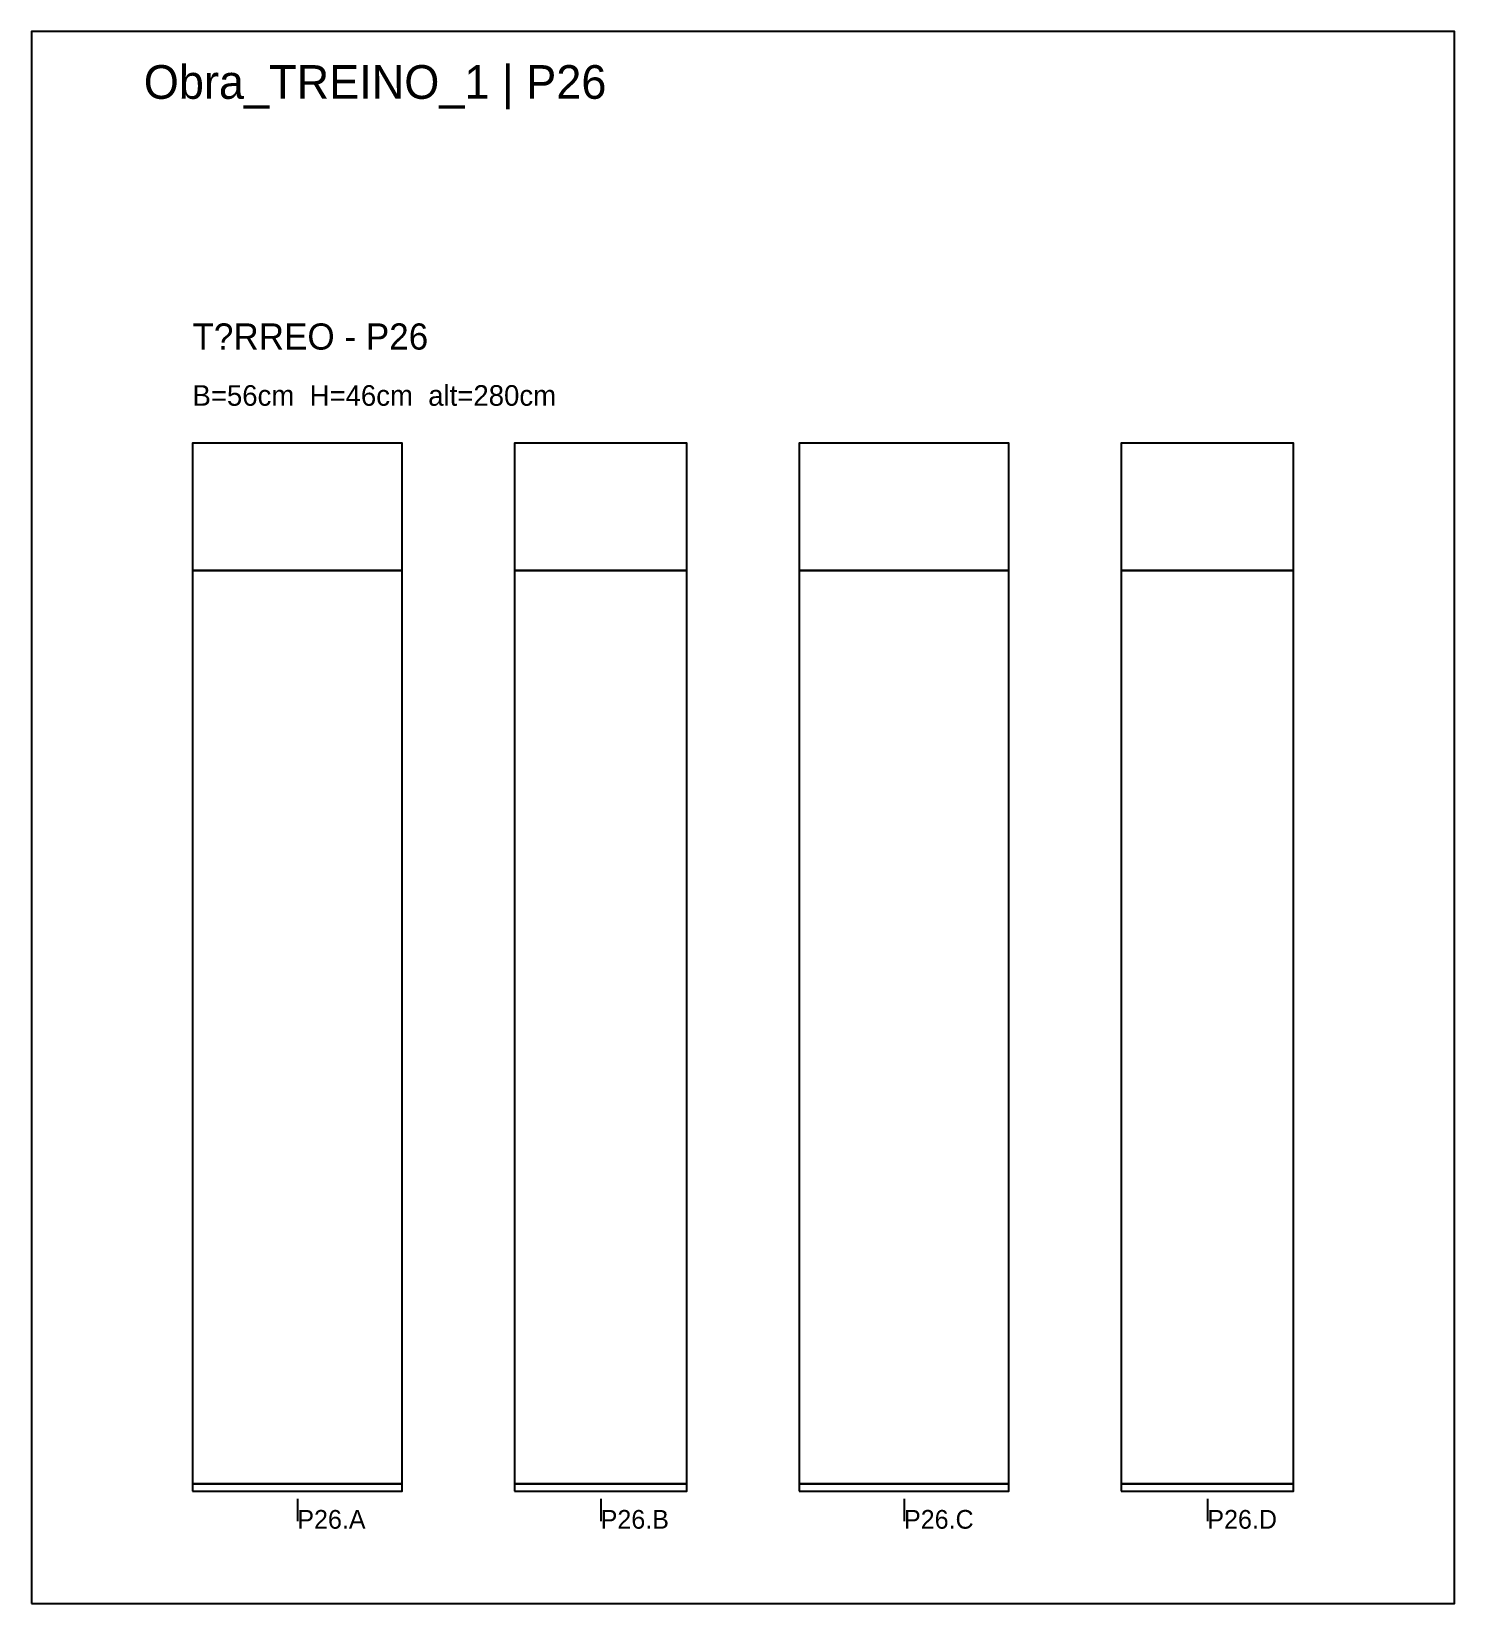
# Model space of a CAD drawing. Header units: metres. Extents: x 0 to 19000, y -21000 to 0.
# Drawn here: x 7600 to 11400, y -12600 to -8400 of the extents above; entities that cross this region are included whole.
import ezdxf

# ---------------------------------------------------------------- set-up
doc = ezdxf.new("R2010")
doc.units = ezdxf.units.M
for name, color, linetype in [('CELL_BORDER', 8, 'Continuous'), ('COTA', 3, 'Continuous'), ('Cota Secao (2x)', 3, 'Continuous'), ('LABEL_ID', 3, 'Continuous'), ('NOMENCLATURA', 1, 'Continuous'), ('Paineis', 7, 'Continuous'), ('Texto Secao', 2, 'Continuous')]:
    doc.layers.add(name, color=color, linetype=linetype)

msp = doc.modelspace()

# ---------------------------------------------------------------- texts
at = {"layer": 'Cota Secao (2x)'}
msp.add_text('B=56cm  H=46cm  alt=280cm', height=55, dxfattribs=at).set_placement((8030, -9400))
at = {"layer": 'LABEL_ID'}
msp.add_text('Obra_TREINO_1 | P26', height=90, dxfattribs=at).set_placement((7900, -8580))
at = {"layer": 'NOMENCLATURA'}
msp.add_text('T?RREO - P26', height=70, dxfattribs=at).set_placement((8030, -9250))
at = {"layer": 'Texto Secao'}
for s, p in [('P26.A', (8310, -12400)), ('P26.B', (9120, -12400)), ('P26.C', (9930, -12400)), ('P26.D', (10740, -12400))]:
    msp.add_text(s, height=50, dxfattribs=at).set_placement(p)

# ---------------------------------------------------------------- linework, layer by layer
at = {"layer": 'CELL_BORDER'}
msp.add_lwpolyline([(7600, -12600), (11400, -12600), (11400, -8400), (7600, -8400)], close=True, dxfattribs=at)
at = {"layer": 'COTA'}
for p, q in [((8310, -12320), (8310, -12380)), ((9120, -12320), (9120, -12380)), ((9930, -12320), (9930, -12380)), ((10740, -12320), (10740, -12380))]:
    msp.add_line(p, q, dxfattribs=at)
at = {"layer": 'Paineis'}
for points in [[(8030, -9840), (8590, -9840), (8590, -9500), (8030, -9500)], [(8890, -9840), (9350, -9840), (9350, -9500), (8890, -9500)], [(9650, -9840), (10210, -9840), (10210, -9500), (9650, -9500)], [(10510, -9840), (10970, -9840), (10970, -9500), (10510, -9500)], [(8030, -12280), (8590, -12280), (8590, -9840), (8030, -9840)], [(8890, -12280), (9350, -12280), (9350, -9840), (8890, -9840)], [(9650, -12280), (10210, -12280), (10210, -9840), (9650, -9840)], [(10510, -12280), (10970, -12280), (10970, -9840), (10510, -9840)], [(8030, -12300), (8590, -12300), (8590, -12280), (8030, -12280)], [(8890, -12300), (9350, -12300), (9350, -12280), (8890, -12280)], [(9650, -12300), (10210, -12300), (10210, -12280), (9650, -12280)], [(10510, -12300), (10970, -12300), (10970, -12280), (10510, -12280)]]:
    msp.add_lwpolyline(points, close=True, dxfattribs=at)

msp.set_redraw_order([(e.dxf.handle, doc.entitydb.next_handle()) for e in msp.query("TEXT MTEXT ATTDEF DIMENSION ARC_DIMENSION")])  # texts and dimensions are drawn at this point

doc.saveas('drawing.dxf')
